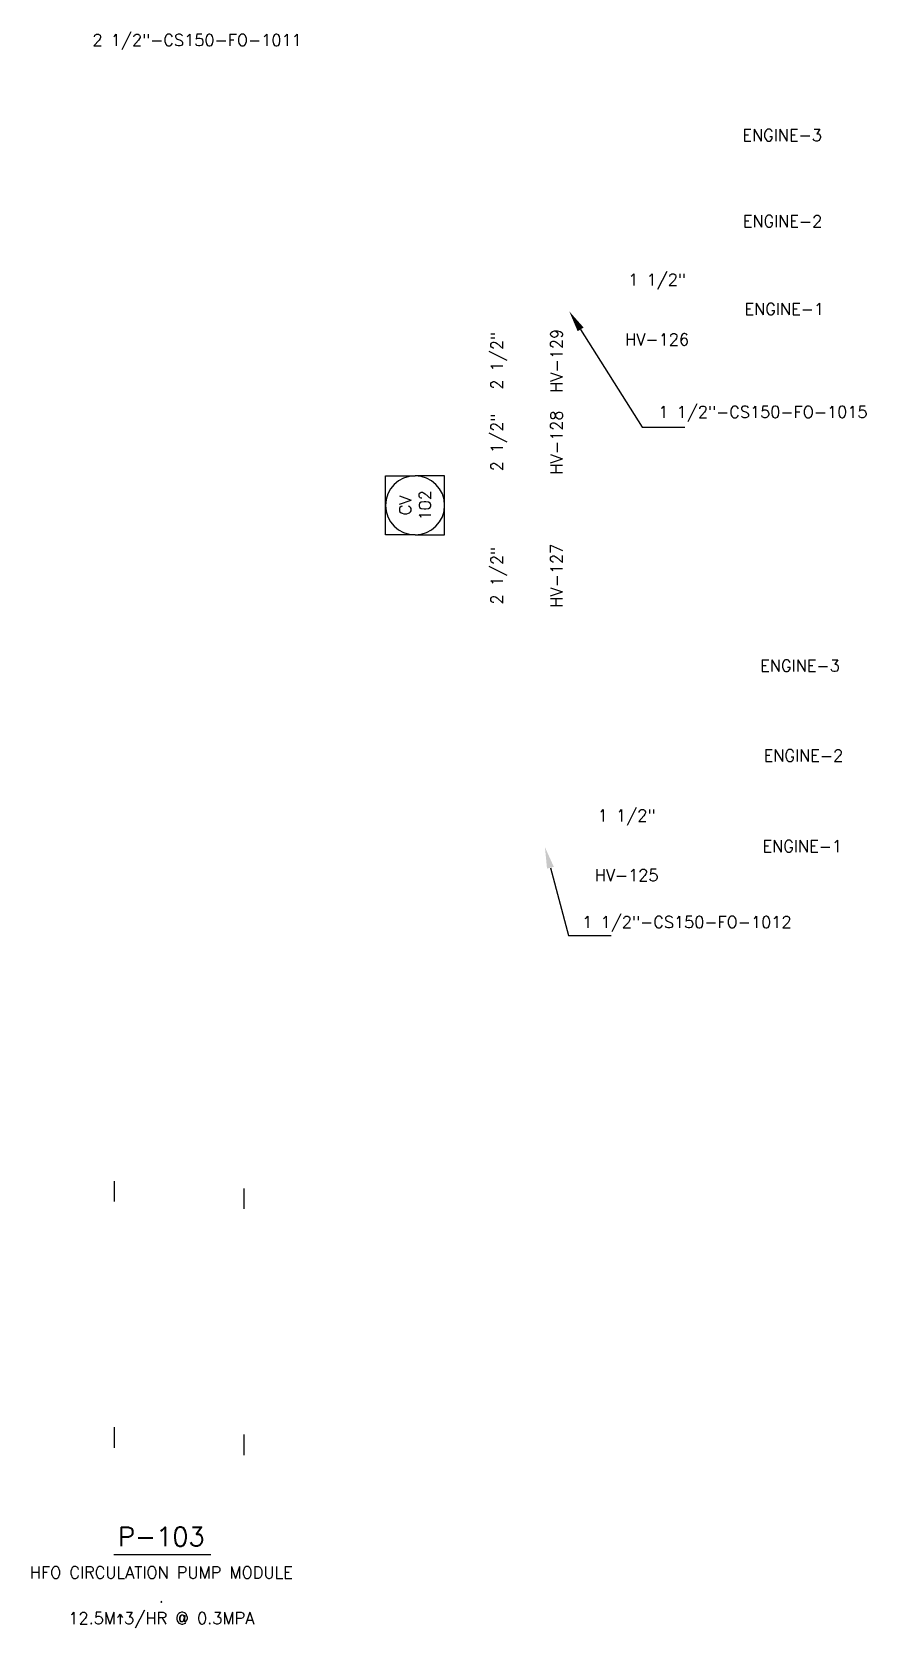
# Model space of a CAD drawing. Header units: inches. Extents: x 0 to 141, y -17 to 14.
# Drawn here: x 34.15 to 41.21, y -3.64 to 9.86 of the extents above; entities that cross this region are included whole.
import ezdxf
from ezdxf import colors
from ezdxf.entities.mleader import LeaderData, LeaderLine
from ezdxf.enums import TextEntityAlignment as Align
from ezdxf.math import Vec2, Vec3

# ---------------------------------------------------------------- set-up
doc = ezdxf.new("R2010")
doc.units = ezdxf.units.IN
doc.header["$MEASUREMENT"] = 0
for name, color, linetype in [('Annotation', 7, 'Continuous'), ('Instrument', 2, 'Continuous'), ('Text', 7, 'Continuous')]:
    doc.layers.add(name, color=color, linetype=linetype)
doc.styles.get("Standard").update_dxf_attribs({"font": 'romans.shx', "height": 0.1})

msp = doc.modelspace()

# ---------------------------------------------------------------- texts
at = {"char_height": 0.1, "attachment_point": 1}
for s, insert in [('ENGINE-3', (40.161, 9.041)), ('ENGINE-2', (40.164, 8.313)), ('ENGINE-1', (40.179, 7.57)), ('ENGINE-3', (40.312, 4.553)), ('ENGINE-2', (40.341, 3.793)), ('ENGINE-1', (40.331, 3.026))]:
    msp.add_mtext_dynamic_manual_height_columns(s, width=0.78978, gutter_width=0.5, heights=[0.159], dxfattribs=dict(at, insert=insert))

# ---------------------------------------------------------------- blocks, each defined once
blk = doc.blocks.new('Valve Label_block')
at = {"color": 0, "linetype": 'ByBlock', "lineweight": -2}
blk.add_attdef('#(TargetObject.Size)', text='', height=0.1, dxfattribs=at).set_placement((0, 0.1875), align=Align.BOTTOM_CENTER)
blk.add_attdef('#(TargetObject.Tag)', text='', height=0.1, dxfattribs=at).set_placement((0, -0.1875), align=Align.TOP_CENTER)
blk = doc.blocks.new('Pipeline Tag_block')
at = {"color": 0, "linetype": 'ByBlock', "lineweight": -2}
blk.add_attdef('#(TargetObject.Tag)', text='', height=0.1, dxfattribs=at).set_placement((0, 0), align=Align.MIDDLE_CENTER)
blk = doc.blocks.new('*U145')
at = {"color": 0, "linetype": 'ByBlock', "lineweight": -3}
blk.add_line((-0.401, -0.152), (0.418, -0.152), dxfattribs=at)
at = {"color": 0, "linetype": 'ByBlock', "lineweight": -2}
for tag, height, p in [('#(TargetObject.Tag)', 0.16, (0, 0)), ('#(TargetObject.Description)', 0.1, (0, -0.304)), ('#(TARGETOBJECT.MANUFACTURER)', 0.1, (0, -0.508)), ('#(TargetObject.FlowCapacity) @#(TargetObject.TotalDynamicHead)', 0.1, (0, -0.698))]:
    blk.add_attdef(tag, text='', height=height, dxfattribs=at).set_placement(p, align=Align.MIDDLE)
blk = doc.blocks.new('*U150')
at = {"color": 0, "linetype": 'ByBlock', "lineweight": -2}
for p, q in [((-0.25, 0.25), (0.25, 0.25)), ((-0.25, 0), (-0.25, 0.25)), ((0.25, 0.25), (0.25, 0)), ((-0.25, 0), (-0.25, -0.25)), ((0.25, -0.25), (0.25, 0)), ((-0.25, -0.25), (0.25, -0.25))]:
    blk.add_line(p, q, dxfattribs=at)
for start, end in [(0, 180), (180, 0)]:
    blk.add_arc((0, 0), 0.25, start, end, dxfattribs=at)
blk.add_wipeout([(-0.102, 0.149), (0.107, 0.151), (0.107, 0.024), (-0.102, 0.024)], dxfattribs=at)
blk.add_wipeout([(-0.15, -0.024), (0.154, -0.024), (0.154, -0.155), (-0.15, -0.155)], dxfattribs=at)
for tag, p in [('#(TargetObject.Type)', (0, 0.083)), ('#(TargetObject.LoopNumber)', (0, -0.083))]:
    blk.add_attdef(tag, text='', height=0.1, dxfattribs=at).set_placement(p, align=Align.MIDDLE_CENTER)

# ---------------------------------------------------------------- linework, layer by layer
at = {"layer": 'Instrument', "linetype": 'ByBlock'}
for p, q in [((34.849, 0.142), (34.849, -0.031)), ((35.944, 0.08), (35.944, -0.093)), ((34.849, -1.939), (34.849, -2.112)), ((35.944, -2.002), (35.944, -2.175))]:
    msp.add_line(p, q, dxfattribs=at)

# ---------------------------------------------------------------- block references
at = {"layer": 'Instrument', "linetype": 'ByBlock', "rotation": 90}
msp.add_blockref('*U150', (37.393, 5.859), dxfattribs=at).add_auto_attribs({'#(TargetObject.Type)': 'CV', '#(TargetObject.LoopNumber)': '102'})
at = {"layer": 'Text'}
for name, p, values in [('Pipeline Tag_block', (35.549, 9.795), {'#(TargetObject.Tag)': '2 1/2"-CS150-FO-1011'}), ('Valve Label_block', (39.44, 7.5), {'#(TargetObject.Size)': '1 1/2"', '#(TargetObject.Tag)': 'HV-126'}), ('Pipeline Tag_block', (40.335, 6.649), {'#(TargetObject.Tag)': '1 1/2"-CS150-FO-1015'}), ('Valve Label_block', (39.182, 2.968), {'#(TargetObject.Size)': '1 1/2"', '#(TargetObject.Tag)': 'HV-125'}), ('Pipeline Tag_block', (39.692, 2.334), {'#(TargetObject.Tag)': '1 1/2"-CS150-FO-1012'}), ('*U145', (35.247, -2.864), {'#(TargetObject.Tag)': 'P-103', '#(TargetObject.Description)': 'HFO CIRCULATION PUMP MODULE', '#(TARGETOBJECT.MANUFACTURER)': '.', '#(TargetObject.FlowCapacity) @#(TargetObject.TotalDynamicHead)': '12.5M^ 3/HR @ 0.3MPA'})]:
    msp.add_blockref(name, p, dxfattribs=at).add_auto_attribs(values)
at = {"layer": 'Text', "rotation": 90}
for p, values in [((38.352, 7.082), {'#(TargetObject.Size)': '2 1/2"', '#(TargetObject.Tag)': 'HV-129'}), ((38.352, 6.391), {'#(TargetObject.Size)': '2 1/2"', '#(TargetObject.Tag)': 'HV-128'}), ((38.352, 5.264), {'#(TargetObject.Size)': '2 1/2"', '#(TargetObject.Tag)': 'HV-127'})]:
    msp.add_blockref('Valve Label_block', p, dxfattribs=at).add_auto_attribs(values)

msp.set_redraw_order([(e.dxf.handle, doc.entitydb.next_handle()) for e in msp.query("TEXT MTEXT ATTDEF DIMENSION ARC_DIMENSION")])  # texts and dimensions are drawn at this point

# ---------------------------------------------------------------- leaders
ml = msp.add_multileader_mtext('Standard')
ml.set_content('', color=256)
ml.set_leader_properties()
ml.build(insert=Vec2(0, 0))
ml.multileader.update_dxf_attribs({"text_right_attachment_type": 6, "dogleg_length": 0.36, "arrow_head_size": 0.18})
ctx = ml.context
ctx.base_point, ctx.char_height, ctx.arrow_head_size, ctx.landing_gap_size, ctx.plane_origin = Vec3(39.051, 2.219), 0.18, 0.18, 0.09, Vec3(38.491, 2.968)
ctx.right_attachment = 6
notes = []
notes.append((ctx, [(0, (1, 1, 0), (38.691, 2.219), (1, 0), 0.36, [(0, [(38.491, 2.968)], 0, [])])]))
ctx.mtext.insert, ctx.mtext.flow_direction = Vec3(39.141, 2.309), 5
at = {"layer": 'Annotation', "color": 7, "linetype": 'ByBlock', "lineweight": 158}
ml = msp.add_multileader_mtext('Standard', dxfattribs=at)
ml.set_content('', color=7)
ml.set_leader_properties()
ml.build(insert=Vec2(0, 0))
ml.multileader.update_dxf_attribs({"text_right_attachment_type": 6, "dogleg_length": 0.36, "arrow_head_size": 0.18})
ctx = ml.context
ctx.base_point, ctx.char_height, ctx.arrow_head_size, ctx.landing_gap_size, ctx.plane_origin = Vec3(39.674, 6.52), 0.18, 0.18, 0.09, Vec3(38.697, 7.5)
ctx.right_attachment = 6
notes.append((ctx, [(0, (1, 1, 0), (39.314, 6.52), (1, 0), 0.36, [(0, [(38.697, 7.5)], 0, [])])]))
ctx.mtext.insert, ctx.mtext.flow_direction = Vec3(39.764, 6.61), 5
for ctx, leaders in notes:
    for number, flags, end, landing, length, lines in leaders:
        leader = LeaderData()
        leader.index, (leader.has_last_leader_line, leader.has_dogleg_vector, leader.attachment_direction) = number, flags
        leader.last_leader_point, leader.dogleg_vector, leader.dogleg_length = Vec3(end), Vec3(landing), length
        for number, points, colour, breaks in lines:
            line = LeaderLine()
            line.index, line.vertices, line.color, line.breaks = number, Vec3.list(points), colors.encode_raw_color(colour), breaks
            leader.lines.append(line)
        ctx.leaders.append(leader)

doc.saveas('drawing.dxf')
